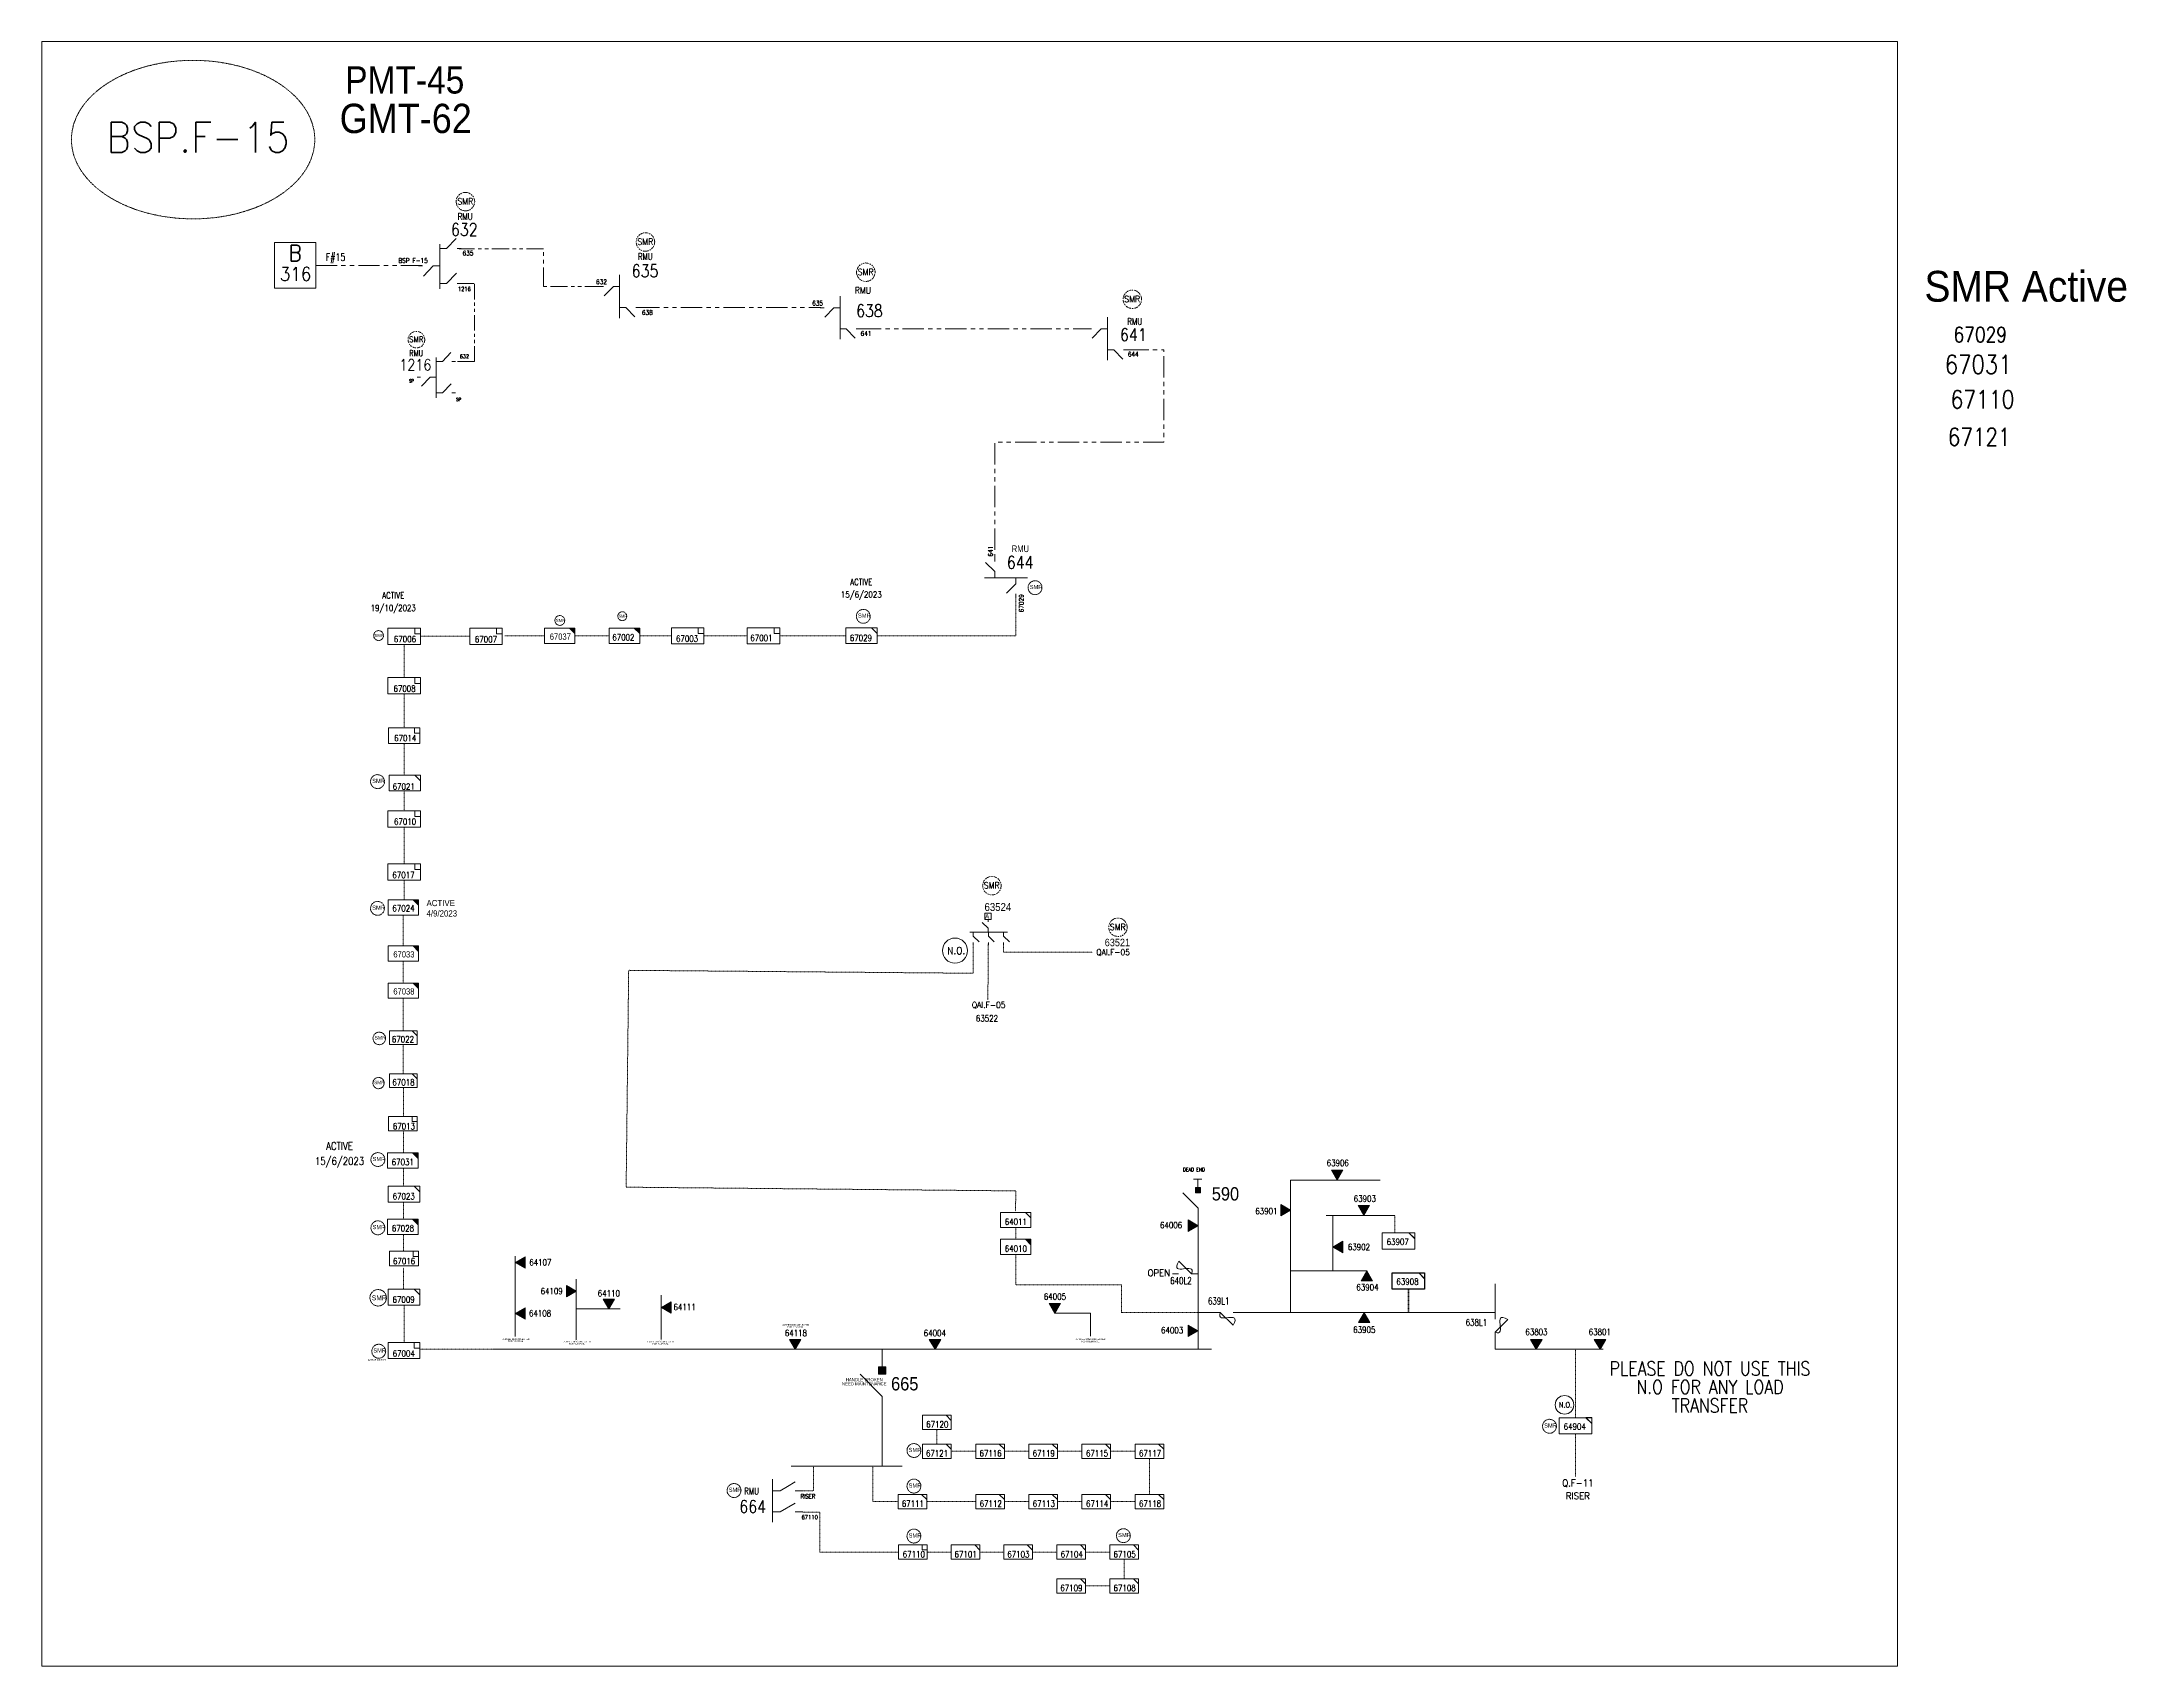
# Model space of a CAD drawing. Header units: metres. Extents: x 65984 to 144644, y -19036 to 23726.
# Drawn here: x 86688 to 88252, y -2114 to -895 of the extents above; entities that cross this region are included whole.
import ezdxf
from ezdxf.enums import TextEntityAlignment as Align

# ---------------------------------------------------------------- set-up
doc = ezdxf.new("R2010")
doc.units = ezdxf.units.M
doc.header["$MEASUREMENT"] = 0
for name, pattern in [('( Phantom )', [2.5, 1.25, -0.25, 0.25, -0.25, 0.25, -0.25]), ('DGN Style 3', [0.013877, 0, -0.013877]), ('DGN Style 4', [1.6, 0.8, -0.4, 0, -0.4])]:
    doc.linetypes.add(name, pattern=pattern)
doc.layers.get('0').update_dxf_attribs({"color": 95, "lineweight": 40})
for name, color, linetype, lineweight in [('ABS', 7, 'Continuous', 40), ('ABS NUMBER', 112, 'Continuous', 30), ('d_eos', 111, 'Continuous', 40), ('d_eos no', 121, 'Continuous', 40), ('d_tf', 1, 'Continuous', 40), ('d_tf no', 6, 'Continuous', 40), ('d_ug cable', 95, 'Continuous', 40), ('d_village name', 7, 'Continuous', 40), ('fedr no', 95, 'Continuous', 40), ('GRID STATION  04', 7, 'Continuous', 40), ('Level 37', 7, 'Continuous', 0), ('O H MAIN FEEDER', 4, 'Continuous', 100), ('SW N O', 114, 'Continuous', 30)]:
    doc.layers.add(name, color=color, linetype=linetype, lineweight=lineweight)
doc.styles.add('NASKHF', font='naskhf.shx', dxfattribs={"height": 8})
doc.styles.add('Style-Arial', font='arial.ttf')
doc.styles.add('Style-ENGINEERING', font='ENGINEERING.shx')
doc.styles.add('Style-msdefault', font='msdefault.shx')
doc.styles.add('Style-simplex', font='simplex.shx')
doc.styles.add('Style-STANDARD', font='STANDARD.shx')

msp = doc.modelspace()

# ---------------------------------------------------------------- texts
at = {"color": 7, "linetype": 'Continuous', "lineweight": 13, "style": 'Style-STANDARD', "width": 0.833333}
for s, p in [('640L2', (87542.6, -1825)), ('639L1', (87570.9, -1840.3)), ('638L1', (87764.3, -1856.4))]:
    msp.add_text(s, height=5.12, dxfattribs=at).set_placement(p, align=Align.MIDDLE_CENTER)
at = {"layer": 'ABS NUMBER', "color": 7, "lineweight": 13, "style": 'Style-Arial', "width": 0.88}
for s, p in [('590', (87576, -1759.9)), ('665', (87335.3, -1902.4))]:
    msp.add_text(s, height=10, dxfattribs=at).set_placement(p, align=Align.MIDDLE_CENTER)
at = {"layer": 'd_eos no', "color": 7, "linetype": 'Continuous', "lineweight": 13, "style": 'Style-Arial', "width": 0.88}
for s, height, p in [('PMT-45', 20.44, (86915.4, -913.9)), ('GMT-62', 22, (86911.2, -942))]:
    msp.add_text(s, height=height, dxfattribs=at).set_placement(p, align=Align.TOP_LEFT)
at = {"layer": 'd_tf no', "color": 1, "linetype": 'Continuous', "lineweight": 13, "ltscale": 1.2, "style": 'Style-simplex', "width": 0.909091}
for p in [(87005.5, -1015.2), (87140.6, -1045.5), (87306, -1068.2), (87506, -1088.5), (87400.6, -1528.5), (87495.2, -1559.7)]:
    msp.add_text('SMR', height=4.73, dxfattribs=at).set_placement(p, align=Align.MIDDLE_CENTER)
at = {"layer": 'd_tf no', "color": 111, "linetype": 'Continuous', "lineweight": 13, "style": 'Style-STANDARD', "width": 0.909091}
for s, height, p in [('67029', 11.29, (88142.5, -1115.2)), ('67031', 14.13, (88141, -1137.6)), ('67110', 13.51, (88144.2, -1163.8)), ('67121', 13.26, (88141.7, -1192)), ('67029', 4.69, (87302.4, -1342.8)), ('67031', 4.69, (86958.6, -1736.1)), ('67121', 4.69, (87359.5, -1954.6)), ('67110', 4.69, (87342.1, -2030.3))]:
    msp.add_text(s, height=height, dxfattribs=at).set_placement(p, align=Align.MIDDLE_CENTER)
at = {"layer": 'd_tf no', "color": 1, "linetype": 'Continuous', "lineweight": 13, "ltscale": 1.08, "style": 'Style-simplex', "width": 0.909091}
msp.add_text('SMR', height=4.25, dxfattribs=at).set_placement((86968.7, -1118.8), align=Align.MIDDLE_CENTER)
at = {"layer": 'd_tf no', "color": 1, "linetype": 'Continuous', "lineweight": 40, "style": 'Style-msdefault', "width": 0.945946}
for height, p in [(3.12, (87429.1, -1303)), (2.32, (87073.4, -1328.5)), (2.09, (87120.5, -1325.4)), (3.12, (87300.2, -1324.5)), (2.32, (86937.3, -1339.8)), (3.12, (86935.6, -1448.5)), (3.12, (86935.6, -1543.6)), (2.81, (86937.3, -1641.4)), (2.53, (86937.1, -1675.1)), (3.12, (86935.9, -1732.2)), (3.12, (86935.9, -1783.3)), (3.69, (86935.3, -1836.1)), (3.12, (86936.5, -1875.9)), (3.12, (87815.2, -1932.2)), (3.12, (87338.2, -1950.5)), (3.12, (87203.2, -1980.4)), (3.12, (87338.2, -1977.2)), (3.12, (87338.2, -2014.7)), (3.12, (87495.4, -2014.3))]:
    msp.add_text('SMR', height=height, dxfattribs=at).set_placement(p, align=Align.TOP_LEFT)
at = {"layer": 'd_tf no', "color": 2, "linetype": 'Continuous', "lineweight": 13, "width": 0.909091}
for s, style, p in [('67006', 'Style-STANDARD', (86960.2, -1343.7)), ('67037', 'Style-msdefault', (87076.8, -1341.8)), ('67002', 'Style-STANDARD', (87124.1, -1342.4)), ('67021', 'Style-STANDARD', (86959.3, -1454.3)), ('67024', 'Style-STANDARD', (86959.1, -1545.6)), ('67022', 'Style-STANDARD', (86958.7, -1643.9)), ('67018', 'Style-STANDARD', (86959.1, -1676.2)), ('67028', 'Style-STANDARD', (86958.7, -1785.8)), ('67009', 'Style-STANDARD', (86959.2, -1839.2)), ('67004', 'Style-STANDARD', (86959.3, -1879.7)), ('64904', 'Style-STANDARD', (87838.1, -1934.5)), ('67111', 'Style-STANDARD', (87341.4, -1992.4)), ('67105', 'Style-STANDARD', (87500.3, -2030.3))]:
    msp.add_text(s, height=4.69, dxfattribs=dict(at, style=style)).set_placement(p, align=Align.MIDDLE_CENTER)
at = {"layer": 'd_tf no', "color": 251, "linetype": 'Continuous', "lineweight": 13, "width": 0.909091}
for s, style, p in [('67007', 'Style-STANDARD', (87021, -1343.8)), ('67003', 'Style-STANDARD', (87171.9, -1343.4)), ('67001', 'Style-STANDARD', (87227.7, -1342.8)), ('67008', 'Style-STANDARD', (86959.9, -1380.9)), ('67014', 'Style-STANDARD', (86960.4, -1418)), ('67010', 'Style-STANDARD', (86960.3, -1480.7)), ('67017', 'Style-STANDARD', (86959.1, -1520.7)), ('67033', 'Style-msdefault', (86959.4, -1580.2)), ('67038', 'Style-msdefault', (86959.4, -1608)), ('63522', 'Style-STANDARD', (87397, -1628.3)), ('67013', 'Style-STANDARD', (86959.4, -1709.2)), ('63906', 'Style-STANDARD', (87660.3, -1736.7)), ('67023', 'Style-STANDARD', (86959.3, -1761.8)), ('63903', 'Style-STANDARD', (87680.6, -1763.5)), ('64011', 'Style-STANDARD', (87418.7, -1780.9)), ('64006', 'Style-STANDARD', (87535.2, -1783.4)), ('63901', 'Style-STANDARD', (87606.7, -1772.9)), ('64010', 'Style-STANDARD', (87418.7, -1801)), ('63902', 'Style-STANDARD', (87676.2, -1799.8)), ('63907', 'Style-STANDARD', (87705.3, -1795.9)), ('67016', 'Style-STANDARD', (86959.5, -1810.4)), ('64107', 'Style-STANDARD', (87061.8, -1811.3)), ('63904', 'Style-STANDARD', (87682.6, -1830)), ('64109', 'Style-STANDARD', (87070.3, -1832.9)), ('64110', 'Style-STANDARD', (87113.2, -1834.6)), ('64111', 'Style-STANDARD', (87170.1, -1844.9)), ('64005', 'Style-STANDARD', (87448, -1837)), ('64108', 'Style-STANDARD', (87061.6, -1849.5)), ('64003', 'Style-STANDARD', (87536, -1862.2)), ('63905', 'Style-STANDARD', (87680.2, -1861.9)), ('63803', 'Style-STANDARD', (87809.4, -1863.5)), ('63801', 'Style-STANDARD', (87857, -1863.5)), ('64118', 'Style-STANDARD', (87253.6, -1864.4)), ('64004', 'Style-STANDARD', (87357.9, -1864.4)), ('67120', 'Style-STANDARD', (87359.7, -1932.9)), ('67116', 'Style-STANDARD', (87399.7, -1954.6)), ('67119', 'Style-STANDARD', (87439.6, -1954.6)), ('67115', 'Style-STANDARD', (87479.6, -1954.6)), ('67117', 'Style-STANDARD', (87519.4, -1954.6)), ('67112', 'Style-STANDARD', (87399.8, -1992.4)), ('67113', 'Style-STANDARD', (87439.7, -1992.4)), ('67114', 'Style-STANDARD', (87479.7, -1992.4)), ('67118', 'Style-STANDARD', (87519.4, -1992.4)), ('67101', 'Style-STANDARD', (87381, -2030.3)), ('67103', 'Style-STANDARD', (87420.6, -2030.3)), ('67104', 'Style-STANDARD', (87460.6, -2030.3)), ('67109', 'Style-STANDARD', (87460.4, -2055.6)), ('67108', 'Style-STANDARD', (87500.3, -2055.6))]:
    msp.add_text(s, height=4.69, dxfattribs=dict(at, style=style)).set_placement(p, align=Align.MIDDLE_CENTER)
at = {"layer": 'd_tf no', "color": 2, "linetype": 'Continuous', "lineweight": 13, "ltscale": 1.20404, "style": 'Style-msdefault', "width": 0.909091}
msp.add_text('63524', height=5.94, dxfattribs=at).set_placement((87405.2, -1544.7), align=Align.MIDDLE_CENTER)
at = {"layer": 'd_tf no', "color": 2, "linetype": 'Continuous', "lineweight": 13, "ltscale": 1.2, "style": 'Style-msdefault', "width": 0.909091}
msp.add_text('63521', height=5.63, dxfattribs=at).set_placement((87494.9, -1571.3), align=Align.MIDDLE_CENTER)
at = {"layer": 'd_tf no', "color": 5, "linetype": 'Continuous', "lineweight": 13, "ltscale": 0.802591, "style": 'Style-simplex', "width": 0.909091}
msp.add_text('DEAD END', height=2.7, dxfattribs=at).set_placement((87552.3, -1741.7), align=Align.MIDDLE_CENTER)
at = {"layer": 'd_tf no', "color": 5, "linetype": 'Continuous', "lineweight": 13, "ltscale": 1.355927, "style": 'Style-simplex', "width": 0.909091}
msp.add_text('OPEN', height=5.16, dxfattribs=at).set_placement((87526, -1819.2), align=Align.MIDDLE_CENTER)
at = {"layer": 'd_tf no', "color": 251, "linetype": 'Continuous', "lineweight": 40, "style": 'Style-STANDARD', "width": 0.909091}
msp.add_text('63908', height=4.69, dxfattribs=at).set_placement((87712.6, -1825.8), align=Align.MIDDLE_CENTER)
at = {"layer": 'd_tf no', "color": 7, "linetype": 'Continuous', "lineweight": 40, "style": 'Style-msdefault', "width": 0.945946}
msp.add_text('ACTIVE 4/9/2023', height=1.268, dxfattribs=at).set_placement((86932.4, -1883.9), align=Align.TOP_LEFT)
at = {"layer": 'd_tf no', "color": 121, "linetype": 'Continuous', "lineweight": 40, "insert": (88100.6, -1067.4), "char_height": 23.123, "width": 328.471, "attachment_point": 1, "style": 'NASKHF'}
msp.add_mtext('\\Fmsdefault;\\H1x;\\W0.945946;SMR Active', dxfattribs=at)
at = {"layer": 'd_tf no', "color": 111, "linetype": 'Continuous', "lineweight": 13, "attachment_point": 5, "line_spacing_factor": 1.2, "style": 'Style-STANDARD'}
for s, insert, char_height in [('\\H1x;\\W0.909091;ACTIVE\\P15/6/2023', (87302.7, -1306.3), 4.694), ('\\H1x;\\W0.909091;ACTIVE\\P19/10/2023', (86951.4, -1316.4), 4.694), ('\\H1x;\\W0.909091;ACTIVE\\P15/6/2023', (86911.1, -1730.6), 5.652)]:
    msp.add_mtext(s, dxfattribs=dict(at, insert=insert, char_height=char_height))
at = {"layer": 'd_tf no', "color": 121, "linetype": 'Continuous', "lineweight": 40, "insert": (86976.4, -1539.4), "char_height": 4.657, "attachment_point": 1, "style": 'NASKHF'}
msp.add_mtext('\\Fmsdefault;\\H1x;\\W0.945946;ACTIVE\\P4/9/2023', dxfattribs=at)
at = {"layer": 'd_tf no', "color": 5, "linetype": 'Continuous', "lineweight": 13, "ltscale": 0.275048, "char_height": 1.189, "attachment_point": 5, "line_spacing_factor": 0.8, "style": 'Style-ENGINEERING'}
for insert in [(87253.3, -1859), (87043.4, -1869.7), (87089.2, -1871.6), (87152, -1871.6)]:
    msp.add_mtext('\\H1x;\\W0.909091;JUMPER DISCONNECTED\\PFOR REMOVAL', dxfattribs=dict(at, insert=insert))
at = {"layer": 'd_tf no', "color": 5, "linetype": 'Continuous', "lineweight": 13, "ltscale": 0.305609, "insert": (87474.7, -1869.8), "char_height": 1.321, "attachment_point": 5, "line_spacing_factor": 0.8, "style": 'Style-ENGINEERING'}
msp.add_mtext('\\H1x;\\W0.909091;JUMPER DISCONNECTED\\PFOR REMOVAL', dxfattribs=at)
at = {"layer": 'd_tf no', "color": 2, "linetype": 'Continuous', "lineweight": 13, "insert": (87939.6, -1904.8), "char_height": 10.402, "width": 182.097, "attachment_point": 5, "line_spacing_factor": 0.8, "style": 'Style-STANDARD'}
msp.add_mtext('\\H1x;\\W0.909091;PLEASE DO NOT USE THIS N.O FOR ANY LOAD TRANSFER', dxfattribs=at)
at = {"layer": 'd_tf no', "color": 2, "linetype": 'Continuous', "lineweight": 13, "ltscale": 0.442538, "insert": (87304.9, -1900.9), "char_height": 2.334, "attachment_point": 5, "line_spacing_factor": 0.8, "style": 'Style-ENGINEERING'}
msp.add_mtext('\\H1x;\\W0.909091;HANDLE BROKEN\\PNEED MAINTENANCE', dxfattribs=at)
at = {"layer": 'fedr no', "color": 6, "linetype": 'Continuous', "lineweight": 13, "attachment_point": 5, "style": 'Style-STANDARD'}
for s, insert, char_height in [('BSP.F-15', (86804.9, -967.2), 22.56), ('QAI.F-05', (87491.7, -1578.8), 4.55), ('QAI.F-05', (87398.3, -1618.4), 4.55), ('Q.F-11', (87840.5, -1977.2), 5.19), ('RISER', (87840.5, -1986.5), 5.19)]:
    msp.add_mtext(s, dxfattribs=dict(at, insert=insert, char_height=char_height))
at = {"layer": 'GRID STATION  04', "color": 7, "linetype": 'Continuous', "lineweight": 13, "style": 'Style-STANDARD'}
for s, height, p in [('B', 12, (86877.9, -1054)), ('316', 10.1, (86878.1, -1069.7))]:
    msp.add_text(s, height=height, dxfattribs=at).set_placement(p, align=Align.MIDDLE_CENTER)
at = {"layer": 'GRID STATION  04', "color": 251, "linetype": 'Continuous', "lineweight": 13, "style": 'Style-STANDARD', "width": 0.866667}
msp.add_text('F#15', height=5.51, dxfattribs=at).set_placement((86908.1, -1057.1), align=Align.MIDDLE_CENTER)
at = {"layer": 'Level 37', "color": 2, "linetype": 'Continuous', "lineweight": 13}
for s, height, style, width, p in [('632', 9.39, 'Style-STANDARD', 0.909091, (87004.7, -1036.4)), ('RMU', 4.99, 'Style-STANDARD', 0.854701, (87005.4, -1026.6)), ('635', 9.39, 'Style-STANDARD', 0.909091, (87140.4, -1067.4)), ('RMU', 4.99, 'Style-STANDARD', 0.854701, (87140.6, -1056.7)), ('RMU', 4.99, 'Style-simplex', 0.854701, (87303.9, -1082)), ('638', 9.39, 'Style-STANDARD', 0.909091, (87308.8, -1097.3)), ('641', 9.39, 'Style-STANDARD', 0.909091, (87506.9, -1115.3)), ('RMU', 4.99, 'Style-STANDARD', 0.854701, (87507.9, -1105.3)), ('644', 9.39, 'Style-STANDARD', 0.909091, (87421.9, -1286.1)), ('RMU', 4.99, 'Style-msdefault', 0.854701, (87422.1, -1275.9)), ('RMU', 4.99, 'Style-STANDARD', 0.854701, (87220.4, -1982.9)), ('664', 9.39, 'Style-STANDARD', 0.909091, (87221.2, -1994.6))]:
    msp.add_text(s, height=height, dxfattribs=dict(at, style=style, width=width)).set_placement(p, align=Align.MIDDLE_CENTER)
at = {"layer": 'Level 37', "color": 7, "linetype": 'Continuous', "lineweight": 13, "style": 'Style-STANDARD', "width": 0.909091}
for s, p in [('BSP F-15', (86966.3, -1059.7)), ('635', (87007.5, -1054.1)), ('632', (87107.7, -1075.6)), ('635', (87269.9, -1091.7)), ('638', (87142.1, -1098.6)), ('641', (87306.2, -1114.4)), ('644', (87506.8, -1130))]:
    msp.add_text(s, height=3.49, dxfattribs=at).set_placement(p, align=Align.MIDDLE_CENTER)
at = {"layer": 'Level 37', "color": 7, "linetype": 'Continuous', "lineweight": 13, "ltscale": 0.804754, "style": 'Style-STANDARD', "width": 0.909091}
msp.add_text('1216', height=3.07, dxfattribs=at).set_placement((87004.8, -1081), align=Align.MIDDLE_CENTER)
at = {"layer": 'Level 37', "color": 2, "linetype": 'Continuous', "lineweight": 13, "ltscale": 0.9, "style": 'Style-STANDARD'}
for s, height, width, p in [('1216', 8.45, 0.909091, (86968, -1137.9)), ('RMU', 4.49, 0.854701, (86968.6, -1129.1))]:
    msp.add_text(s, height=height, dxfattribs=dict(at, width=width)).set_placement(p, align=Align.MIDDLE_CENTER)
at = {"layer": 'Level 37', "color": 7, "linetype": 'Continuous', "lineweight": 13, "ltscale": 0.781714, "style": 'Style-STANDARD', "width": 0.909091}
msp.add_text('632', height=2.95, dxfattribs=at).set_placement((87004.8, -1131.5), align=Align.MIDDLE_CENTER)
at = {"layer": 'Level 37', "color": 7, "linetype": 'Continuous', "lineweight": 13, "ltscale": 0.6561, "style": 'Style-STANDARD', "width": 0.909091}
for p in [(86965.1, -1149.9), (87000.5, -1163.9)]:
    msp.add_text('SP', height=2.29, dxfattribs=at).set_placement(p, align=Align.MIDDLE_CENTER)
at = {"layer": 'Level 37', "color": 2, "linetype": 'Continuous', "lineweight": 13, "style": 'Style-STANDARD', "width": 0.909091}
for s, p in [('641', (87399.7, -1277.7)), ('67029', (87422.8, -1316.8))]:
    msp.add_text(s, height=3.49, rotation=90, dxfattribs=at).set_placement(p, align=Align.MIDDLE_CENTER)
at = {"layer": 'Level 37', "color": 2, "linetype": 'Continuous', "lineweight": 13, "ltscale": 1.318939, "style": 'Style-msdefault', "width": 0.857143}
msp.add_text('A', height=3.37, dxfattribs=at).set_placement((87398.7, -1550), align=Align.TOP_RIGHT)
at = {"layer": 'Level 37', "color": 7, "linetype": 'Continuous', "lineweight": 13, "style": 'Style-STANDARD', "width": 0.909091}
for s, p in [('RISER', (87262.6, -1986.8)), ('67110', (87264, -2002.5))]:
    msp.add_text(s, height=3.17, rotation=360, dxfattribs=at).set_placement(p, align=Align.MIDDLE_CENTER)

# ---------------------------------------------------------------- blocks, each defined once
blk = doc.blocks.new('*U1216')
at = {"layer": 'd_eos', "color": 2, "linetype": 'Continuous', "lineweight": 13, "ltscale": 0.638341}
for p, q in [((0, -16.2), (0, 16.2)), ((-12.1, 7.4), (-14.9, 7.4)), ((-4.7, 7.4), (-11.5, 0.4)), ((0, 7.4), (-4.7, 7.4)), ((0, -8.4), (4.6, -8.4)), ((4.6, -8.4), (11.4, -15.4)), ((12.1, -8.4), (14.9, -8.4))]:
    blk.add_line(p, q, dxfattribs=at)
blk = doc.blocks.new('*U1217')
at = {"layer": 'd_eos', "color": 2, "linetype": 'Continuous', "lineweight": 13, "ltscale": 0.638341}
for p, q in [((0, -16.2), (0, 16.2)), ((-12.1, 7.4), (-14.9, 7.4)), ((-4.7, 7.4), (-11.5, 0.4)), ((0, 7.4), (-4.7, 7.4)), ((0, -8.4), (4.6, -8.4)), ((4.6, -8.4), (11.4, -15.4)), ((12.1, -8.4), (14.9, -8.4))]:
    blk.add_line(p, q, dxfattribs=at)
blk = doc.blocks.new('TF3_3_2')
at = {"layer": 'd_village name', "color": 0, "linetype": 'Continuous', "lineweight": -2, "ltscale": 500}
for p, q in [((5650, 4500), (9150, 4500)), ((9150, 4500), (9150, 1000))]:
    blk.add_line(p, q, dxfattribs=at)
at = {"layer": 'd_village name', "color": 0, "linetype": 'Continuous', "lineweight": -2, "ltscale": 500, "flags": 128}
blk.add_lwpolyline([(9150, 1000), (5650, 1000), (5650, 4500)], dxfattribs=at)
at = {"layer": 'd_village name', "color": 0, "linetype": 'Continuous', "lineweight": -2, "ltscale": 500}
blk.add_3dface([(-10850, 4500), (9150, 4500), (9150, -5500), (-10850, -5500)], dxfattribs=at)
blk = doc.blocks.new('TF_2_3')
at = {"layer": 'd_village name', "color": 0, "linetype": 'Continuous', "lineweight": -2, "ltscale": 500}
blk.add_line((3150, 2475), (4950, 675), dxfattribs=at)
blk.add_3dface([(-5050, 2475), (4950, 2475), (4950, -2525), (-5050, -2525)], dxfattribs=at)
blk = doc.blocks.new('exist.us-1000kva_1_2')
at = {"layer": 'd_village name', "color": 0, "linetype": 'Continuous', "lineweight": -2, "ltscale": 500, "flags": 128}
blk.add_lwpolyline([(19997, 6459), (16400, 10000), (20000, 10000)], close=True, dxfattribs=at)
at = {"layer": 'd_village name', "color": 0, "linetype": 'Continuous', "lineweight": -2, "ltscale": 500, "extrusion": (0, 0, -1)}
blk.add_solid([(-19997, 6459), (-16400, 10000), (-20000, 10000)], dxfattribs=at)
at = {"layer": 'd_village name', "color": 0, "linetype": 'DGN Style 3', "lineweight": -2, "ltscale": 500, "xscale": 2, "yscale": 2}
blk.add_blockref('TF_2_3', (10100, 5050), dxfattribs=at)
blk = doc.blocks.new('TF_1_3')
at = {"layer": 'd_village name', "color": 0, "linetype": 'Continuous', "lineweight": -2, "ltscale": 500}
blk.add_line((3150, 2475), (4950, 675), dxfattribs=at)
blk.add_3dface([(-5050, 2475), (4950, 2475), (4950, -2525), (-5050, -2525)], dxfattribs=at)
blk = doc.blocks.new('TRANS_2_2')
at = {"color": 0, "linetype": 'Continuous', "lineweight": -2, "ltscale": 500, "flags": 128}
blk.add_lwpolyline([(8668600, 4991700), (8668600, -5008300), (9500, -8300)], close=True, dxfattribs=at)
at = {"color": 0, "linetype": 'Continuous', "lineweight": -2, "ltscale": 500}
blk.add_solid([(8668600, 4991700), (8668600, -5008300), (9500, -8300)], dxfattribs=at)
blk = doc.blocks.new('ABS2_1_1')
at = {"color": 0, "linetype": 'ByBlock', "lineweight": -2, "ltscale": 500}
for q in [(-29900, 43500), (0, 0)]:
    blk.add_line((0, 13600), q, dxfattribs=at)
at = {"color": 0, "linetype": 'ByBlock', "lineweight": -2, "ltscale": 500, "flags": 128}
for points in [[(5000, 43600), (-5000, 43600), (-5000, 53600), (5000, 53600)], [(3791, 49653), (3791, 49653), (3791, 49653)]]:
    blk.add_lwpolyline(points, close=True, dxfattribs=at)
at = {"color": 0, "linetype": 'ByBlock', "lineweight": -2, "ltscale": 500}
for points in [[(5000, 43600), (-5000, 43600), (5000, 53600), (-5000, 53600)], [(3791, 49653), (3791, 49653), (3791, 49653)]]:
    blk.add_solid(points, dxfattribs=at)
blk = doc.blocks.new('*U1218')
at = {"layer": 'd_eos', "color": 2, "linetype": 'Continuous', "lineweight": 13, "ltscale": 0.638341}
for p, q in [((-19.7, 13.2), (-19.7, 26.5)), ((-19.7, -13.2), (-4.1, 13.2)), ((17.4, 13.2), (17.4, 26.5)), ((25.3, 0), (33.1, 13.2)), ((-37.9, -26.5), (37.9, -26.5)), ((-19.7, -26.5), (-19.7, -13.2)), ((17.4, -13.2), (25.3, 0)), ((17.4, -26.5), (17.4, -13.2))]:
    blk.add_line(p, q, dxfattribs=at)
blk = doc.blocks.new('FUSE01_1')
at = {"color": 0, "linetype": 'ByBlock', "lineweight": -2, "ltscale": 500}
blk.add_line((0, -8575), (0, -11275), dxfattribs=at)
at = {"color": 0, "linetype": 'ByBlock', "lineweight": -2, "ltscale": 500, "flags": 128}
blk.add_lwpolyline([(0, 25), (0, -2875), (-5600, -8475)], dxfattribs=at)
at = {"color": 0, "linetype": 'ByBlock', "lineweight": -2, "ltscale": 500}
blk.add_open_spline([(-5600, -8475), (1700, -12675), (-5800, -675), (0, -2875)], degree=3, dxfattribs=at)
blk = doc.blocks.new('TF_2_2')
at = {"layer": 'd_village name', "color": 0, "linetype": 'Continuous', "lineweight": 30, "ltscale": 500}
blk.add_line((3150, 2475), (4950, 675), dxfattribs=at)
blk.add_3dface([(-5050, 2475), (4950, 2475), (4950, -2525), (-5050, -2525)], dxfattribs=at)
blk = doc.blocks.new('*U1404')
at = {"layer": 'SW N O', "color": 3, "lineweight": 13, "ltscale": 0.426762}
blk.add_circle((0, 0), 16.8, dxfattribs=at)
at = {"layer": 'SW N O', "color": 3, "lineweight": 13, "style": 'Style-STANDARD'}
blk.add_text('N.O.', height=9.6, dxfattribs=at).set_placement((1.7, -0.2), align=Align.MIDDLE_CENTER)
blk = doc.blocks.new('*U4092')
at = {"layer": 'd_eos', "color": 2, "linetype": 'Continuous', "lineweight": 13, "ltscale": 0.407089}
for p, q in [((-8.4, 10.3), (-9.9, 10.3)), ((-8.4, 0.8), (-9.9, 0.8)), ((-4.5, 10.3), (-8.1, 6.6)), ((-4.5, 0.8), (-8.1, -2.9)), ((-2, 10.3), (-4.5, 10.3)), ((-2, 0.8), (-4.5, 0.8)), ((-2, -11.1), (-2, 12.4)), ((-2, 0.9), (0.5, 0.9)), ((0.5, 0.9), (4.1, 4.6)), ((4.4, 0.9), (5.9, 0.9)), ((-8.4, -8.7), (-9.9, -8.7)), ((-4.5, -8.7), (-8.1, -12.4)), ((-2, -8.7), (-4.5, -8.7))]:
    blk.add_line(p, q, dxfattribs=at)
at = {"layer": 'd_ug cable', "color": 2, "linetype": 'Continuous', "lineweight": 0, "flags": 128}
blk.add_lwpolyline([(5.9, -0.9), (9.9, -0.9), (9.9, 2.9), (5.9, 2.9)], close=True, dxfattribs=at)
blk = doc.blocks.new('*U4193')
at = {"layer": 'd_eos', "color": 2, "linetype": 'Continuous', "lineweight": 13, "ltscale": 0.690565}
for p, q in [((0, -13.6), (0, 17.6)), ((-12.1, 13.7), (-14.9, 13.7)), ((-4.7, 13.7), (-11.5, 6.7)), ((0, 13.7), (-4.7, 13.7)), ((0, 1.6), (4.6, 1.6)), ((4.6, 1.6), (11.4, 8.6)), ((12.1, 1.6), (14.9, 1.6)), ((-12.1, -10.6), (-14.9, -10.6)), ((-4.7, -10.6), (-11.4, -17.6)), ((0, -10.6), (-4.7, -10.6))]:
    blk.add_line(p, q, dxfattribs=at)
blk = doc.blocks.new('*U4194')
at = {"layer": 'd_eos', "color": 2, "linetype": 'Continuous', "lineweight": 13, "ltscale": 0.621508}
for p, q in [((0, -13.6), (0, 17.6)), ((-12.1, 13.7), (-14.9, 13.7)), ((-4.7, 13.7), (-11.5, 6.7)), ((0, 13.7), (-4.7, 13.7)), ((0, 1.6), (4.6, 1.6)), ((4.6, 1.6), (11.4, 8.6)), ((12.1, 1.6), (14.9, 1.6)), ((-12.1, -10.6), (-14.9, -10.6)), ((-4.7, -10.6), (-11.4, -17.6)), ((0, -10.6), (-4.7, -10.6))]:
    blk.add_line(p, q, dxfattribs=at)
blk = doc.blocks.new('*U4298')
at = {"layer": 'SW N O', "color": 3, "lineweight": 13, "ltscale": 0.426762}
blk.add_circle((0, 0), 16.8, dxfattribs=at)
at = {"layer": 'SW N O', "color": 3, "lineweight": 13, "style": 'Style-STANDARD'}
blk.add_text('N.O.', height=9.6, dxfattribs=at).set_placement((1.7, -0.2), align=Align.MIDDLE_CENTER)

# ---------------------------------------------------------------- linework, layer by layer
at = {"color": 251, "linetype": '( Phantom )', "lineweight": 13, "ltscale": 12.802868}
for p, q in [((86893.2, -1063.3), (86975.7, -1063.3)), ((87000.3, -1076.9), (87012, -1076.9)), ((87135.3, -1095), (87272.4, -1095)), ((87301.7, -1110.9), (87473.8, -1110.9))]:
    msp.add_line(p, q, dxfattribs=at)
at = {"color": 251, "linetype": '( Phantom )', "lineweight": 13, "ltscale": 10.370323}
for p, q in [((87064.3, -1050.8), (87000.9, -1050.8)), ((87108.2, -1079.2), (87064.3, -1079.2)), ((87012.5, -1135.4), (86995.7, -1135.4))]:
    msp.add_line(p, q, dxfattribs=at)
at = {"color": 251, "linetype": '( Phantom )', "lineweight": 13, "ltscale": 11.522581}
msp.add_line((87064.3, -1079.2), (87064.3, -1050.8), dxfattribs=at)
at = {"color": 251, "linetype": '( Phantom )', "lineweight": 13, "ltscale": 9.333291}
msp.add_line((87012.4, -1077.2), (87012.5, -1135.4), dxfattribs=at)
at = {"color": 251, "linetype": 'DGN Style 3', "lineweight": 13}
for p, q in [((86971.9, -1341.6), (87008.9, -1341.6)), ((87035.2, -1341.2), (87064.9, -1341.2)), ((87087.7, -1341.2), (87113.5, -1341.2)), ((87136.5, -1341.2), (87160.1, -1341.2)), ((87184.5, -1341.2), (87217, -1341.2)), ((87241.4, -1341.2), (87291.2, -1341.2)), ((86959.7, -1347.7), (86959.7, -1372.6)), ((86959.6, -1410.2), (86959.6, -1384.8)), ((86959.6, -1445.9), (86959.6, -1422)), ((86959.6, -1472.5), (86959.6, -1457.6)), ((86959.6, -1512.3), (86959.6, -1484.7)), ((86958.9, -1550.7), (86958.9, -1573.9)), ((87386.6, -1594.4), (87386.6, -1573.1)), ((87397.7, -1614.3), (87398, -1572.4)), ((87409.5, -1578.6), (87409.5, -1571.6)), ((87409.5, -1578.6), (87424.3, -1578.5)), ((86958.9, -1585.3), (86958.9, -1601.7)), ((87126.2, -1754.9), (87128.1, -1592.4)), ((87386.6, -1594.4), (87128.5, -1592.2)), ((86958.9, -1613.2), (86958.9, -1637.6)), ((86958.9, -1648), (86958.9, -1669.9)), ((86959.2, -1680.3), (86959.2, -1701.9)), ((86959.2, -1712.7), (86959.2, -1729.2)), ((86959.2, -1740.6), (86959.2, -1754)), ((86959.2, -1766.1), (86959.2, -1778.9)), ((87418.6, -1757.7), (87126.2, -1754.9)), ((87418.5, -1772.9), (87418.6, -1757.7)), ((87703, -1776.1), (87703, -1789.2)), ((86959.2, -1790.4), (86959.2, -1803)), ((87418.6, -1794), (87418.6, -1785.2)), ((87418.6, -1828), (87418.6, -1805.3)), ((86959.2, -1815.4), (86959.2, -1831.4)), ((87497.9, -1828.1), (87418.3, -1828.1)), ((87497.9, -1827.9), (87497.9, -1849)), ((86959.5, -1843.4), (86959.5, -1871.4)), ((87497.8, -1849), (87556.1, -1849)), ((87026.1, -1876.5), (86971.5, -1876.5)), ((87838.7, -1876.5), (87838.7, -1927.8)), ((87359.4, -1947.6), (87359.4, -1936.7)), ((87388.5, -1953), (87370.2, -1953)), ((87410, -1953), (87428.4, -1953)), ((87449.9, -1953), (87468.2, -1953)), ((87489.8, -1953), (87508.1, -1953)), ((87518.9, -1985.4), (87518.9, -1958.4)), ((87258.7, -1998.7), (87271.5, -1998.7)), ((87351.8, -1990.8), (87388.5, -1990.8)), ((87410, -1990.8), (87428.4, -1990.8)), ((87449.9, -1990.8), (87468.2, -1990.8)), ((87489.8, -1990.8), (87508.1, -1990.8)), ((87352.3, -2028.7), (87370.2, -2028.7)), ((87391.7, -2028.8), (87409.6, -2028.8)), ((87431.1, -2028.8), (87449.5, -2028.8)), ((87471, -2028.8), (87489.3, -2028.8)), ((87500.1, -2034.1), (87500.1, -2048.7)), ((87489.3, -2054.1), (87471, -2054.1))]:
    msp.add_line(p, q, dxfattribs=at)
at = {"color": 94, "linetype": 'DGN Style 3', "lineweight": 13}
msp.add_line((87424.5, -1578.5), (87476.2, -1578.5), dxfattribs=at)
at = {"color": 251, "linetype": 'Continuous', "lineweight": 13, "ltscale": 0.345677}
for p, q in [((87552.1, -1748.9), (87558.2, -1748.9)), ((87555.2, -1748.9), (87555.2, -1755.1))]:
    msp.add_line(p, q, dxfattribs=at)
at = {"color": 251, "linetype": 'Continuous', "lineweight": 13, "ltscale": 0.426762}
for p, q in [((87555.5, -1876.5), (87555.5, -1772.5)), ((87656.5, -1776.1), (87703, -1776.1)), ((87043, -1867), (87043, -1806.7)), ((87088.8, -1869.4), (87088.8, -1824)), ((87555.5, -1819.9), (87551.7, -1819.9)), ((87624.9, -1817.7), (87682.4, -1817.7)), ((87152.4, -1869.2), (87152.4, -1836)), ((87088.8, -1846.3), (87121.6, -1846.3)), ((87778.3, -1848.5), (87778.3, -1851.3)), ((87026.1, -1876.5), (87565.4, -1876.5)), ((87318.3, -1876.5), (87318.3, -1889.7)), ((87778.3, -1865.6), (87778.3, -1876.5)), ((87778.3, -1876.5), (87859.4, -1876.5)), ((87318.3, -1918.9), (87318.3, -1964.3)), ((87250.1, -1964.3), (87333.4, -1964.3))]:
    msp.add_line(p, q, dxfattribs=at)
at = {"color": 251, "linetype": 'DGN Style 3', "lineweight": 140}
msp.add_line((87713.3, -1848.9), (87713.3, -1831.3), dxfattribs=at)
at = {"color": 6, "linetype": 'DGN Style 3', "lineweight": 13}
msp.add_line((87838.7, -1940), (87838.7, -1972.1), dxfattribs=at)
at = {"color": 251, "linetype": '( Phantom )', "lineweight": 13, "ltscale": 12.802868, "flags": 128}
msp.add_lwpolyline([(87502.4, -1126.7), (87529.7, -1126.7), (87529.7, -1195.9), (87402.9, -1195.9), (87402.9, -1283.2)], dxfattribs=at)
at = {"color": 251, "linetype": 'DGN Style 3', "lineweight": 13, "flags": 128}
for points in [[(87418.7, -1312.5), (87418.7, -1341.2), (87314.6, -1341.2)], [(86959.6, -1524.5), (86959.6, -1539.3)], [(87258.7, -1982.8), (87266.9, -1982.8), (87266.9, -1964.3)], [(87330.3, -1990.8), (87311.3, -1990.8), (87311.3, -1964.3)], [(87330.7, -2028.7), (87271.5, -2028.7), (87271.5, -1998.7)]]:
    msp.add_lwpolyline(points, dxfattribs=at)
at = {"color": 251, "linetype": 'Continuous', "lineweight": 13, "ltscale": 0.426762, "flags": 128}
for points in [[(87624.9, -1848.9), (87624.9, -1749.7), (87692.1, -1749.7)], [(87656.5, -1817.7), (87656.5, -1776.1), (87651.7, -1776.1)], [(87583.2, -1848.9), (87778.3, -1848.9), (87778.3, -1827.4)], [(87474.6, -1866.8), (87474.6, -1849.5), (87447.6, -1849.5)], [(87555.5, -1848.9), (87571.8, -1848.9)]]:
    msp.add_lwpolyline(points, dxfattribs=at)
at = {"color": 251, "linetype": 'Continuous', "lineweight": 13, "ltscale": 0.61027, "flags": 128}
msp.add_lwpolyline([(87718.1, -1793.5), (87713.7, -1789.2), (87718.1, -1789.2)], close=True, dxfattribs=at)
at = {"color": 251, "linetype": 'Continuous', "lineweight": 0, "ltscale": 0.61027, "flags": 128}
msp.add_lwpolyline([(87725.5, -1823.5), (87721.1, -1819.1), (87725.5, -1819.1)], close=True, dxfattribs=at)
at = {"color": 2, "linetype": 'Continuous', "lineweight": 13, "ltscale": 0.61027, "flags": 128}
msp.add_lwpolyline([(87850.9, -1932.2), (87846.5, -1927.8), (87850.9, -1927.8)], close=True, dxfattribs=at)
at = {"layer": 'd_ug cable', "color": 2, "linetype": 'DGN Style 4', "lineweight": 13}
for centre, radius in [((87005.6, -1015.4), 6.93), ((87140.7, -1045.7), 6.93), ((87306.1, -1068.4), 6.93), ((87506.1, -1088.7), 6.93), ((86968.8, -1119), 6.23), ((87400.7, -1528.7), 6.93), ((87495.3, -1559.9), 6.93)]:
    msp.add_circle(centre, radius, dxfattribs=at)
at = {"layer": 'd_ug cable', "color": 2, "linetype": 'DGN Style 3', "lineweight": 13}
for centre, radius in [((87433.1, -1305.1), 5.22), ((87076.4, -1329.7), 3.69), ((87123.3, -1326.5), 3.32), ((87304.2, -1326.6), 5.22), ((86940.4, -1341), 3.69), ((86939.6, -1450.6), 5.22), ((86939.6, -1545.7), 5.22), ((86940.9, -1643.3), 4.7), ((86940.4, -1676.8), 4.23), ((86939.9, -1734.2), 5.22), ((86939.9, -1785.4), 5.22), ((86940.1, -1837.9), 6.18), ((86940.5, -1878), 5.22), ((87819.2, -1934.3), 5.22), ((87342.2, -1952.5), 5.22), ((87207.2, -1982.5), 5.22), ((87342.2, -1979.2), 5.22), ((87342.2, -2016.7), 5.22), ((87499.4, -2016.4), 5.22)]:
    msp.add_circle(centre, radius, dxfattribs=at)
at = {"layer": 'fedr no', "color": 82, "linetype": 'DGN Style 3', "lineweight": 13, "true_color": 0x1dc70e}
msp.add_ellipse((86801.2, -968.9), major_axis=(91.3, 0), ratio=0.651175, dxfattribs=at)
at = {"layer": 'GRID STATION  04', "color": 7, "linetype": 'Continuous', "lineweight": 13, "ltscale": 0.588932, "flags": 128}
msp.add_lwpolyline([(86862.4, -1046.2), (86893.2, -1046.2), (86893.2, -1080.3), (86862.4, -1080.3)], close=True, dxfattribs=at)
at = {"layer": 'O H MAIN FEEDER', "color": 140, "lineweight": 13, "ltscale": 0.498271, "flags": 128}
msp.add_lwpolyline([(86687.6, -895.4), (88080.3, -895.4), (88080.3, -2114.4), (86687.6, -2114.4)], close=True, dxfattribs=at)

# ---------------------------------------------------------------- block references
at = {"color": 2, "linetype": 'Continuous', "lineweight": 13, "ltscale": 0.61027, "xscale": 0.001220227624376638, "yscale": 0.001220227624376638, "zscale": 0.001220227624376638, "rotation": 359.9999999999999}
msp.add_blockref('TF3_3_2', (86960.7, -1341), dxfattribs=at)
at = {"color": 251, "linetype": 'Continuous', "lineweight": 13, "ltscale": 0.61027, "xscale": 0.001220227624376638, "yscale": 0.001220227624376638, "zscale": 0.001220227624376638, "rotation": 359.9999999999999}
for p in [(87022.1, -1341), (87173.4, -1340.6), (87230.3, -1340.6), (86960.7, -1378.1), (86960.7, -1478), (86960.7, -1517.8)]:
    msp.add_blockref('TF3_3_2', p, dxfattribs=at)
at = {"color": 2, "linetype": 'DGN Style 3', "lineweight": 13, "ltscale": 0.584771, "xscale": 0.001142945305179599, "yscale": 0.001142945305179599, "zscale": 0.001280917013912203, "rotation": 359.9999999999999}
for p in [(87064.9, -1346.9), (87113.5, -1346.9), (86947.5, -1550.7), (86947.2, -1740.6), (86947.2, -1790.4)]:
    msp.add_blockref('exist.us-1000kva_1_2', p, dxfattribs=at)
at = {"color": 2, "linetype": 'DGN Style 3', "lineweight": 13, "ltscale": 0.595798, "xscale": 0.002347824977404232, "yscale": 0.002347824977404232, "zscale": 0.002441080165275587, "rotation": 359.9999999999999}
for p in [(87303, -1341.1), (86960.2, -1451.7)]:
    msp.add_blockref('TF_2_3', p, dxfattribs=at)
at = {"color": 251, "linetype": 'Continuous', "lineweight": 13, "ltscale": 0.595979, "xscale": 0.001177366511564039, "yscale": 0.001177366511564039, "zscale": 0.001220227624376638, "rotation": 359.9999999999999}
msp.add_blockref('TF3_3_2', (86960.6, -1415.5), dxfattribs=at)
at = {"color": 251, "linetype": 'DGN Style 3', "lineweight": 13, "ltscale": 0.584771, "xscale": 0.001142945305179599, "yscale": 0.001142945305179599, "zscale": 0.001280917013912203, "rotation": 359.9999999999999}
for p in [(86947.5, -1585.3), (86947.5, -1613.2), (87407.1, -1805.4)]:
    msp.add_blockref('exist.us-1000kva_1_2', p, dxfattribs=at)
at = {"color": 2, "linetype": 'Continuous', "lineweight": 13, "ltscale": 0.549195, "xscale": 0.002074632464045928, "yscale": 0.002074632464045928, "zscale": 0.002441080165275587}
for p in [(86959, -1642.7), (86959, -1675)]:
    msp.add_blockref('TF_1_3', p, dxfattribs=at)
at = {"color": 251, "linetype": 'Continuous', "lineweight": 13, "ltscale": 0.562935, "xscale": 0.001073251874609489, "yscale": 0.001073251874609489, "zscale": 0.001286382581781385, "rotation": 359.9999999999999}
msp.add_blockref('TF3_3_2', (86959.5, -1706.8), dxfattribs=at)
at = {"color": 251, "linetype": 'Continuous', "lineweight": 13, "ltscale": 0.602674, "xscale": 0.002390642314642665, "yscale": 0.002390642314642665, "zscale": 0.002612737204963807}
msp.add_blockref('TF_1_3', (86959.6, -1760), dxfattribs=at)
at = {"color": 251, "linetype": 'Continuous', "lineweight": 13, "ltscale": 0.581526, "xscale": 0.002268612974354864, "yscale": 0.002268612974354864, "zscale": 0.002441080165275587}
msp.add_blockref('TF_1_3', (87418.7, -1779.5), dxfattribs=at)
at = {"color": 251, "linetype": 'DGN Style 3', "lineweight": 13, "ltscale": 0.61027, "xscale": 0.002441080165275587, "yscale": 0.002441080165275587, "zscale": 0.002441080165275587, "rotation": 359.9999999999999}
msp.add_blockref('TF_2_3', (87706, -1795.2), dxfattribs=at)
at = {"color": 251, "linetype": 'Continuous', "lineweight": 13, "ltscale": 0.5679, "xscale": 0.00108892788810803, "yscale": 0.00108892788810803, "zscale": 0.001331370513601653, "rotation": 359.9999999999999}
msp.add_blockref('TF3_3_2', (86960.3, -1807.9), dxfattribs=at)
at = {"color": 7, "linetype": 'Continuous', "lineweight": 13, "ltscale": 0.426762, "xscale": 0.001707049066626284, "yscale": 0.001707049066626284, "zscale": 0.001707049066626284}
for p, rotation in [((87555.5, -1820), 270.0000000000005), ((87567.2, -1848.9), 90), ((87778.3, -1868.7), 180)]:
    msp.add_blockref('FUSE01_1', p, dxfattribs=dict(at, rotation=rotation))
at = {"color": 251, "linetype": 'DGN Style 3', "lineweight": 106, "ltscale": 0.61027, "xscale": 0.002441080165275587, "yscale": 0.002441080165275587, "zscale": 0.002441080165275587, "rotation": 359.9999999999999}
msp.add_blockref('TF_2_2', (87713.4, -1825.2), dxfattribs=at)
at = {"color": 2, "linetype": 'Continuous', "lineweight": 13, "ltscale": 0.602674, "xscale": 0.002390642314642665, "yscale": 0.002390642314642665, "zscale": 0.002612737204963807}
msp.add_blockref('TF_1_3', (86959.6, -1837.4), dxfattribs=at)
at = {"color": 2, "linetype": 'Continuous', "lineweight": 13, "ltscale": 0.60026, "xscale": 0.00118674129895863, "yscale": 0.00118674129895863, "zscale": 0.001321871509153514, "rotation": 359.9999999999999}
msp.add_blockref('TF3_3_2', (86960.5, -1876.8), dxfattribs=at)
at = {"color": 251, "linetype": 'Continuous', "lineweight": 13, "ltscale": 0.563822, "xscale": 0.002152305882020979, "yscale": 0.002152305882020979, "zscale": 0.002612737204963807}
for p in [(87359.5, -1931.3), (87399.4, -1953), (87439.2, -1953), (87479.1, -1953), (87519, -1953), (87399.4, -1990.8), (87439.2, -1990.8), (87479.1, -1990.8), (87519, -1990.8), (87381, -2028.7), (87420.5, -2028.7), (87460.3, -2028.7), (87460.3, -2054), (87500.2, -2054)]:
    msp.add_blockref('TF_1_3', p, dxfattribs=at)
at = {"color": 2, "linetype": 'DGN Style 3', "lineweight": 13, "ltscale": 0.61027, "xscale": 0.002441080165275587, "yscale": 0.002441080165275587, "zscale": 0.002441080165275587, "rotation": 359.9999999999999}
msp.add_blockref('TF_2_3', (87838.8, -1933.9), dxfattribs=at)
at = {"color": 2, "linetype": 'Continuous', "lineweight": 13, "ltscale": 0.563822, "xscale": 0.002152305882020979, "yscale": 0.002152305882020979, "zscale": 0.002612737204963807}
for p in [(87359.5, -1953), (87341.2, -1990.8), (87500.2, -2028.7)]:
    msp.add_blockref('TF_1_3', p, dxfattribs=at)
at = {"color": 2, "linetype": 'Continuous', "lineweight": 13, "ltscale": 0.56207, "xscale": 0.001076152941011311, "yscale": 0.001076152941011311, "zscale": 0.001220227624376638, "rotation": 359.9999999999999}
msp.add_blockref('TF3_3_2', (87342.4, -2028.2), dxfattribs=at)
at = {"layer": 'ABS', "color": 7, "linetype": 'Continuous', "lineweight": 13, "ltscale": 0.574112, "xscale": 0.0003846557371727503, "yscale": 0.0003846557371727503, "zscale": 0.0002547313057981323, "rotation": 359.9999999999997}
msp.add_blockref('ABS2_1_1', (87555.4, -1775.8), dxfattribs=at)
at = {"layer": 'ABS', "color": 7, "linetype": 'Continuous', "lineweight": 13, "ltscale": 0.829472, "xscale": 0.000555747191877611, "yscale": 0.000555747191877611, "zscale": 0.0003680335276451397, "rotation": 359.9999999999997}
msp.add_blockref('ABS2_1_1', (87318.4, -1919.5), dxfattribs=at)
at = {"layer": 'd_eos', "color": 2, "linetype": 'Continuous', "lineweight": 13, "ltscale": 0.690565, "xscale": 1.07705271694664, "yscale": 1.07705271694664, "zscale": 1.07705271694664, "rotation": 180}
msp.add_blockref('*U4193', (86986.4, -1062), dxfattribs=at)
at = {"layer": 'd_eos', "color": 2, "linetype": 'Continuous', "lineweight": 13, "ltscale": 0.638341}
for name, p in [('*U1216', (87121.3, -1086.6)), ('*U1217', (87286.8, -1102.5)), ('*U1217', (87487.5, -1118.3))]:
    msp.add_blockref(name, p, dxfattribs=at)
at = {"layer": 'd_eos', "color": 2, "linetype": 'Continuous', "lineweight": 13, "ltscale": 0.621508, "xscale": 0.969347445251976, "yscale": 0.969347445251976, "zscale": 0.969347445251976, "rotation": 180}
msp.add_blockref('*U4194', (86983.7, -1145.6), dxfattribs=at)
at = {"layer": 'd_eos', "color": 2, "linetype": 'Continuous', "lineweight": 13, "ltscale": 0.638341, "extrusion": (0, 0, -1), "rotation": 90.00000000000006}
msp.add_blockref('*U1217', (-87411.3, -1297.6), dxfattribs=at)
at = {"layer": 'd_eos', "color": 2, "linetype": 'Continuous', "lineweight": 13, "ltscale": 0.638341, "extrusion": (0, 0, -1), "xscale": 0.4267622666565712, "yscale": 0.4267622666565712, "zscale": 0.4267622666565712, "rotation": 90}
msp.add_blockref('*U1218', (-87247.4, -1990.2), dxfattribs=at)
at = {"layer": 'd_tf', "color": 251, "linetype": 'Continuous', "lineweight": 13, "ltscale": 0.426762, "xscale": 8.535245333131417e-07, "yscale": 8.535245333131417e-07, "zscale": 8.535245333131417e-07}
for p, rotation in [((87659.8, -1749.6), 89.9999999999999), ((87555.5, -1783.8), 180), ((87624.9, -1772.2), 180), ((87679.8, -1776.1), 89.9999999999999), ((87656.7, -1799.8), 359.9999999999998), ((87043, -1811.5), 359.9999999999999), ((87088.8, -1832.9), 180), ((87682, -1817.7), 270), ((87113.2, -1846.3), 90), ((87447.9, -1849.6), 90), ((87555.5, -1862.6), 180), ((87680.1, -1849.1), 270), ((87253.1, -1876.5), 90), ((87358, -1876.5), 90), ((87809.3, -1876.5), 90.00000000000001), ((87857.1, -1876.5), 90.00000000000001)]:
    msp.add_blockref('TRANS_2_2', p, dxfattribs=dict(at, rotation=rotation))
for p in [(87043, -1849.6), (87152.7, -1845.2)]:
    msp.add_blockref('TRANS_2_2', p, dxfattribs=at)
at = {"layer": 'd_ug cable', "color": 2, "linetype": 'Continuous', "lineweight": 0, "xscale": 1.2, "yscale": 1.2, "zscale": 1.2, "rotation": 90}
msp.add_blockref('*U4092', (87399, -1561.2), dxfattribs=at)
at = {"layer": 'SW N O', "color": 3, "lineweight": 13}
for name, p, xscale, yscale, zscale in [('*U4298', (87373, -1577.4), 0.560803980153795, 0.560803980153795, 0.560803980153795), ('*U1404', (87830.5, -1918.2), 0.4151852152086544, 0.4151852152086544, 0.4151852152086544)]:
    msp.add_blockref(name, p, dxfattribs=dict(at, xscale=xscale, yscale=yscale, zscale=zscale))

msp.set_redraw_order([(e.dxf.handle, doc.entitydb.next_handle()) for e in msp.query("TEXT MTEXT ATTDEF DIMENSION ARC_DIMENSION")])  # texts and dimensions are drawn at this point

doc.saveas('drawing.dxf')
